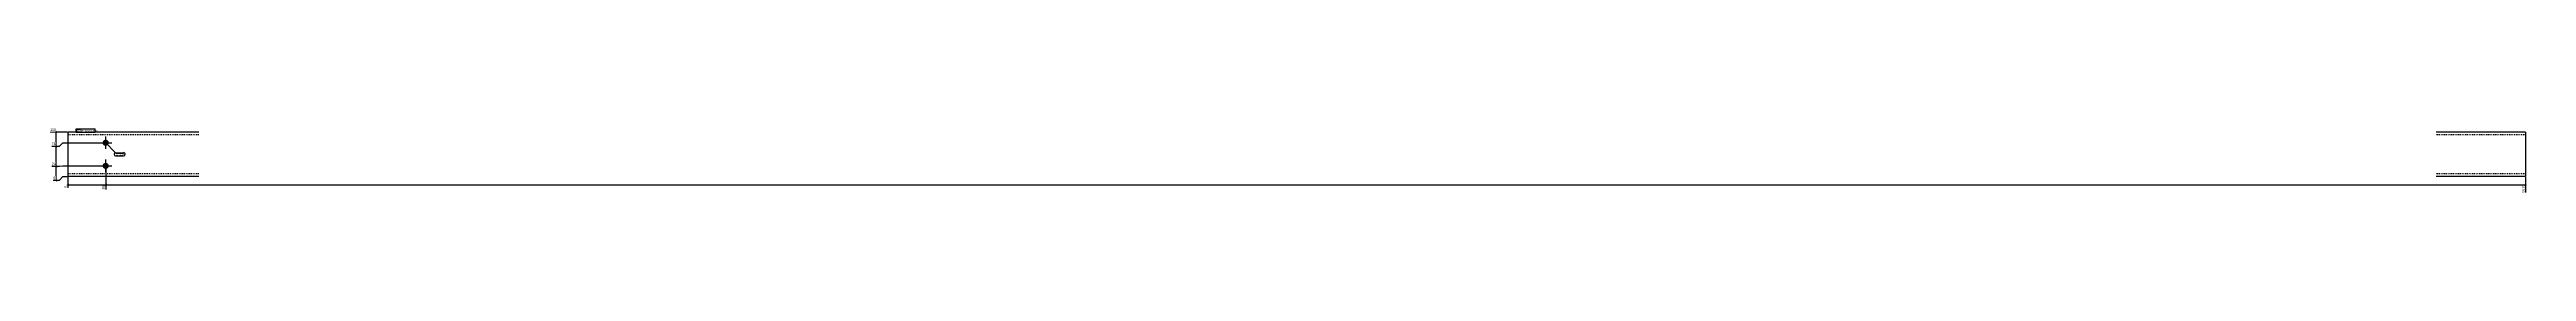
# Model space of a CAD drawing. Header units: millimetres. Extents: x 3 to 16592, y 3 to 152.
# Drawn here: x 3 to 5562, y 3 to 150 of the extents above; entities that cross this region are included whole.
import ezdxf

# ---------------------------------------------------------------- set-up
doc = ezdxf.new("R2010")
doc.units = ezdxf.units.MM
doc.linetypes.add('DXK_LINE_DOT2', pattern=[3.9198, 1.9599, -1.9599])
for name, color, linetype in [('MÅLSÆTNING', 7, 'Continuous'), ('STÅL', 7, 'Continuous'), ('TEKST', 7, 'Continuous')]:
    doc.layers.add(name, color=color, linetype=linetype)
doc.styles.add('Arial Narrow', font='ARIALN.TTF', dxfattribs={"height": 0.2})

msp = doc.modelspace()

# ---------------------------------------------------------------- hatches: boundary and pattern name
at = {"layer": 'STÅL', "linetype": 'Continuous'}
for points in [[(129.3, 123.7, -1), (129.3, 109.7, -1)], [(129.3, 71.7, -1), (129.3, 57.7, -1)]]:
    msp.add_hatch(color=3, dxfattribs=at).paths.add_polyline_path(points)

# ---------------------------------------------------------------- linework, layer by layer
at = {"layer": 'MÅLSÆTNING', "color": 7, "linetype": 'Continuous'}
for p, q in [((42.8, 140.7), (4.5, 140.7)), ((18.9, 138.4), (17.1, 142.9)), ((17.1, 111.4), (18.9, 106.9)), ((18.9, 106.9), (17.1, 111.4)), ((18, 109.2), (18, 140.7)), ((25.5, 109.2), (33, 116.7)), ((33, 116.7), (127.8, 116.7)), ((8.2, 109.2), (25.5, 109.2)), ((8.2, 109.2), (25.5, 109.2)), ((8.2, 63.8), (25.5, 63.8)), ((8.2, 63.8), (25.5, 63.8)), ((17.1, 66), (18.9, 61.5)), ((18.9, 61.5), (17.1, 66)), ((18, 63.8), (18, 109.2)), ((25.5, 63.8), (33, 64.7)), ((25.5, 63.8), (33, 64.7)), ((33, 64.7), (127.8, 64.7)), ((33, 64.7), (127.8, 64.7)), ((129.3, 63.2), (129.3, 11.8)), ((129.3, 63.2), (129.3, 11.8)), ((46.5, 22.6), (42, 20.8)), ((44.3, 39.2), (44.3, 15.5)), ((44.3, 21.7), (129.3, 21.7)), ((131.5, 22.6), (127, 20.8)), ((127, 20.8), (131.5, 22.6)), ((129.3, 21.7), (5559.3, 21.7)), ((5557.1, 20.8), (5561.6, 22.6)), ((5559.3, 39.2), (5559.3, 4.5))]:
    msp.add_line(p, q, dxfattribs=at)
at = {"layer": 'STÅL', "color": 2, "linetype": 'Continuous'}
for p, q in [((338.3, 140.7), (44.3, 140.7)), ((44.3, 140.7), (44.3, 41.6)), ((5559.3, 140.7), (5359.3, 140.7)), ((5559.3, 140.7), (5559.3, 40.7)), ((44.3, 40.7), (44.3, 41.6)), ((338.3, 40.7), (44.3, 40.7)), ((5559.3, 40.7), (5359.3, 40.7))]:
    msp.add_line(p, q, dxfattribs=at)
at = {"layer": 'STÅL', "color": 7, "linetype": 'DXK_LINE_DOT2'}
for p, q in [((338.3, 134.7), (44.3, 134.7)), ((5559.3, 134.7), (5359.3, 134.7)), ((44.3, 46.7), (44.3, 47.1)), ((338.3, 46.7), (44.3, 46.7)), ((5559.3, 46.7), (5359.3, 46.7)), ((5559.3, 46.7), (5559.3, 47.1))]:
    msp.add_line(p, q, dxfattribs=at)
at = {"layer": 'STÅL', "color": 3, "linetype": 'Continuous'}
for p, q in [((115.3, 116.7), (143.3, 116.7)), ((129.3, 102.7), (129.3, 130.7)), ((115.3, 64.7), (143.3, 64.7)), ((129.3, 50.7), (129.3, 78.7))]:
    msp.add_line(p, q, dxfattribs=at)

# ---------------------------------------------------------------- next in the draw order: wipeouts: each hides what was drawn before it
at = {"color": 0, "linetype": 'Continuous'}
for points in [[(16.7, 141.9), (16.7, 150.3), (3.3, 150.3), (3.3, 141.9)], [(43.1, 20.3), (34.7, 20.3), (34.7, 14.3), (43.1, 14.3)], [(128.1, 20.3), (119.7, 20.3), (119.7, 10.6), (128.1, 10.6)], [(5558.1, 20.3), (5549.7, 20.3), (5549.7, 3.3), (5558.1, 3.3)]]:
    msp.add_wipeout(points, dxfattribs=at).dxf.layer = 'MÅLSÆTNING'

# ---------------------------------------------------------------- next in the draw order: linework, layer by layer
at = {"layer": 'MÅLSÆTNING', "color": 7, "linetype": 'Continuous'}
for p, q in [((25.5, 109.2), (33, 116.7)), ((33, 116.7), (127.8, 116.7)), ((18, 32.3), (18, 63.8)), ((11.8, 32.3), (25.5, 32.3)), ((17.1, 34.5), (18.9, 30)), ((25.5, 32.3), (33, 40.7)), ((33, 40.7), (42.8, 40.7))]:
    msp.add_line(p, q, dxfattribs=at)

# ---------------------------------------------------------------- next in the draw order: texts
at = {"layer": 'MÅLSÆTNING', "color": 3, "linetype": 'Continuous', "style": 'Arial Narrow'}
msp.add_text('100', height=5.73, dxfattribs=at).set_placement((4.5, 143.1))
for s, p in [('0', (41.9, 15.5)), ('85', (126.9, 11.8)), ('5515', (5556.9, 4.5))]:
    msp.add_text(s, height=5.73, rotation=90.0002, dxfattribs=at).set_placement(p)

# ---------------------------------------------------------------- next in the draw order: wipeouts: each hides what was drawn before it
at = {"color": 0, "linetype": 'Continuous'}
for points in [[(16.7, 110.4), (16.7, 118.8), (7, 118.8), (7, 110.4)], [(16.7, 65), (16.7, 73.4), (7, 73.4), (7, 65)]]:
    msp.add_wipeout(points, dxfattribs=at).dxf.layer = 'MÅLSÆTNING'
at = {"color": 0}
for points in [[(73.4, 141.7), (73.4, 147), (63.8, 147), (63.8, 141.7)], [(168.5, 88.3), (168.5, 93.5), (152.5, 93.5), (152.5, 88.3)]]:
    msp.add_wipeout(points, dxfattribs=at).dxf.layer = 'TEKST'

# ---------------------------------------------------------------- next in the draw order: texts
at = {"layer": 'MÅLSÆTNING', "color": 3, "linetype": 'Continuous', "style": 'Arial Narrow'}
msp.add_text('76', height=5.73, dxfattribs=at).set_placement((8.2, 111.6))

# ---------------------------------------------------------------- next in the draw order: wipeouts: each hides what was drawn before it
at = {"color": 0, "linetype": 'Continuous'}
msp.add_wipeout([(16.7, 33.5), (16.7, 41.9), (10.6, 41.9), (10.6, 33.5)], dxfattribs=at).dxf.layer = 'MÅLSÆTNING'
at = {"color": 0}
for points in [[(73.4, 141.7), (73.4, 147), (63.8, 147), (63.8, 141.7)], [(168.5, 88.3), (168.5, 93.5), (152.5, 93.5), (152.5, 88.3)]]:
    msp.add_wipeout(points, dxfattribs=at).dxf.layer = 'TEKST'

# ---------------------------------------------------------------- next in the draw order: linework, layer by layer
at = {"layer": 'TEKST', "color": 7, "linetype": 'Continuous'}
for p, q in [((129.3, 116.7), (151.6, 94.4)), ((151.6, 94.4), (169.4, 94.4)), ((151.6, 87.4), (169.4, 87.4))]:
    msp.add_line(p, q, dxfattribs=at)
for centre, radius, start, end in [((151.6, 90.9), 3.52, 90, 270), ((169.4, 90.9), 3.53, 270, 90)]:
    msp.add_arc(centre, radius, start, end, dxfattribs=at)

# ---------------------------------------------------------------- next in the draw order: texts
at = {"layer": 'MÅLSÆTNING', "color": 3, "linetype": 'Continuous', "style": 'Arial Narrow'}
for s, p in [('24', (8.2, 66.2)), ('0', (11.8, 34.7))]:
    msp.add_text(s, height=5.73, dxfattribs=at).set_placement(p)
at = {"layer": 'TEKST', "color": 3, "style": 'Arial Narrow'}
msp.add_text('2*D14', height=5.01, dxfattribs=at).set_placement((152.5, 88.3))

# ---------------------------------------------------------------- next in the draw order: wipeouts: each hides what was drawn before it
at = {"color": 0}
msp.add_wipeout([(105.1, 141.7), (105.1, 145.5), (75, 145.5), (75, 141.7)], dxfattribs=at).dxf.layer = 'TEKST'

# ---------------------------------------------------------------- next in the draw order: wipeouts: each hides what was drawn before it
msp.add_wipeout([(105.1, 141.7), (105.1, 145.5), (75, 145.5), (75, 141.7)], dxfattribs=at).dxf.layer = 'TEKST'

# ---------------------------------------------------------------- next in the draw order: linework, layer by layer
at = {"layer": 'TEKST', "color": 7, "linetype": 'Continuous'}
for p, q in [((62.9, 147.9), (106, 147.9)), ((62.9, 140.8), (62.9, 147.9)), ((62.9, 140.8), (106, 140.8)), ((106, 140.8), (106, 147.9))]:
    msp.add_line(p, q, dxfattribs=at)

# ---------------------------------------------------------------- next in the draw order: texts
at = {"layer": 'TEKST', "color": 3, "style": 'Arial Narrow'}
for s, height, p in [('p58', 5.01, (63.8, 141.7)), ('RHS100X100X6', 3.579, (75, 141.7))]:
    msp.add_text(s, height=height, dxfattribs=at).set_placement(p)

doc.saveas('drawing.dxf')
